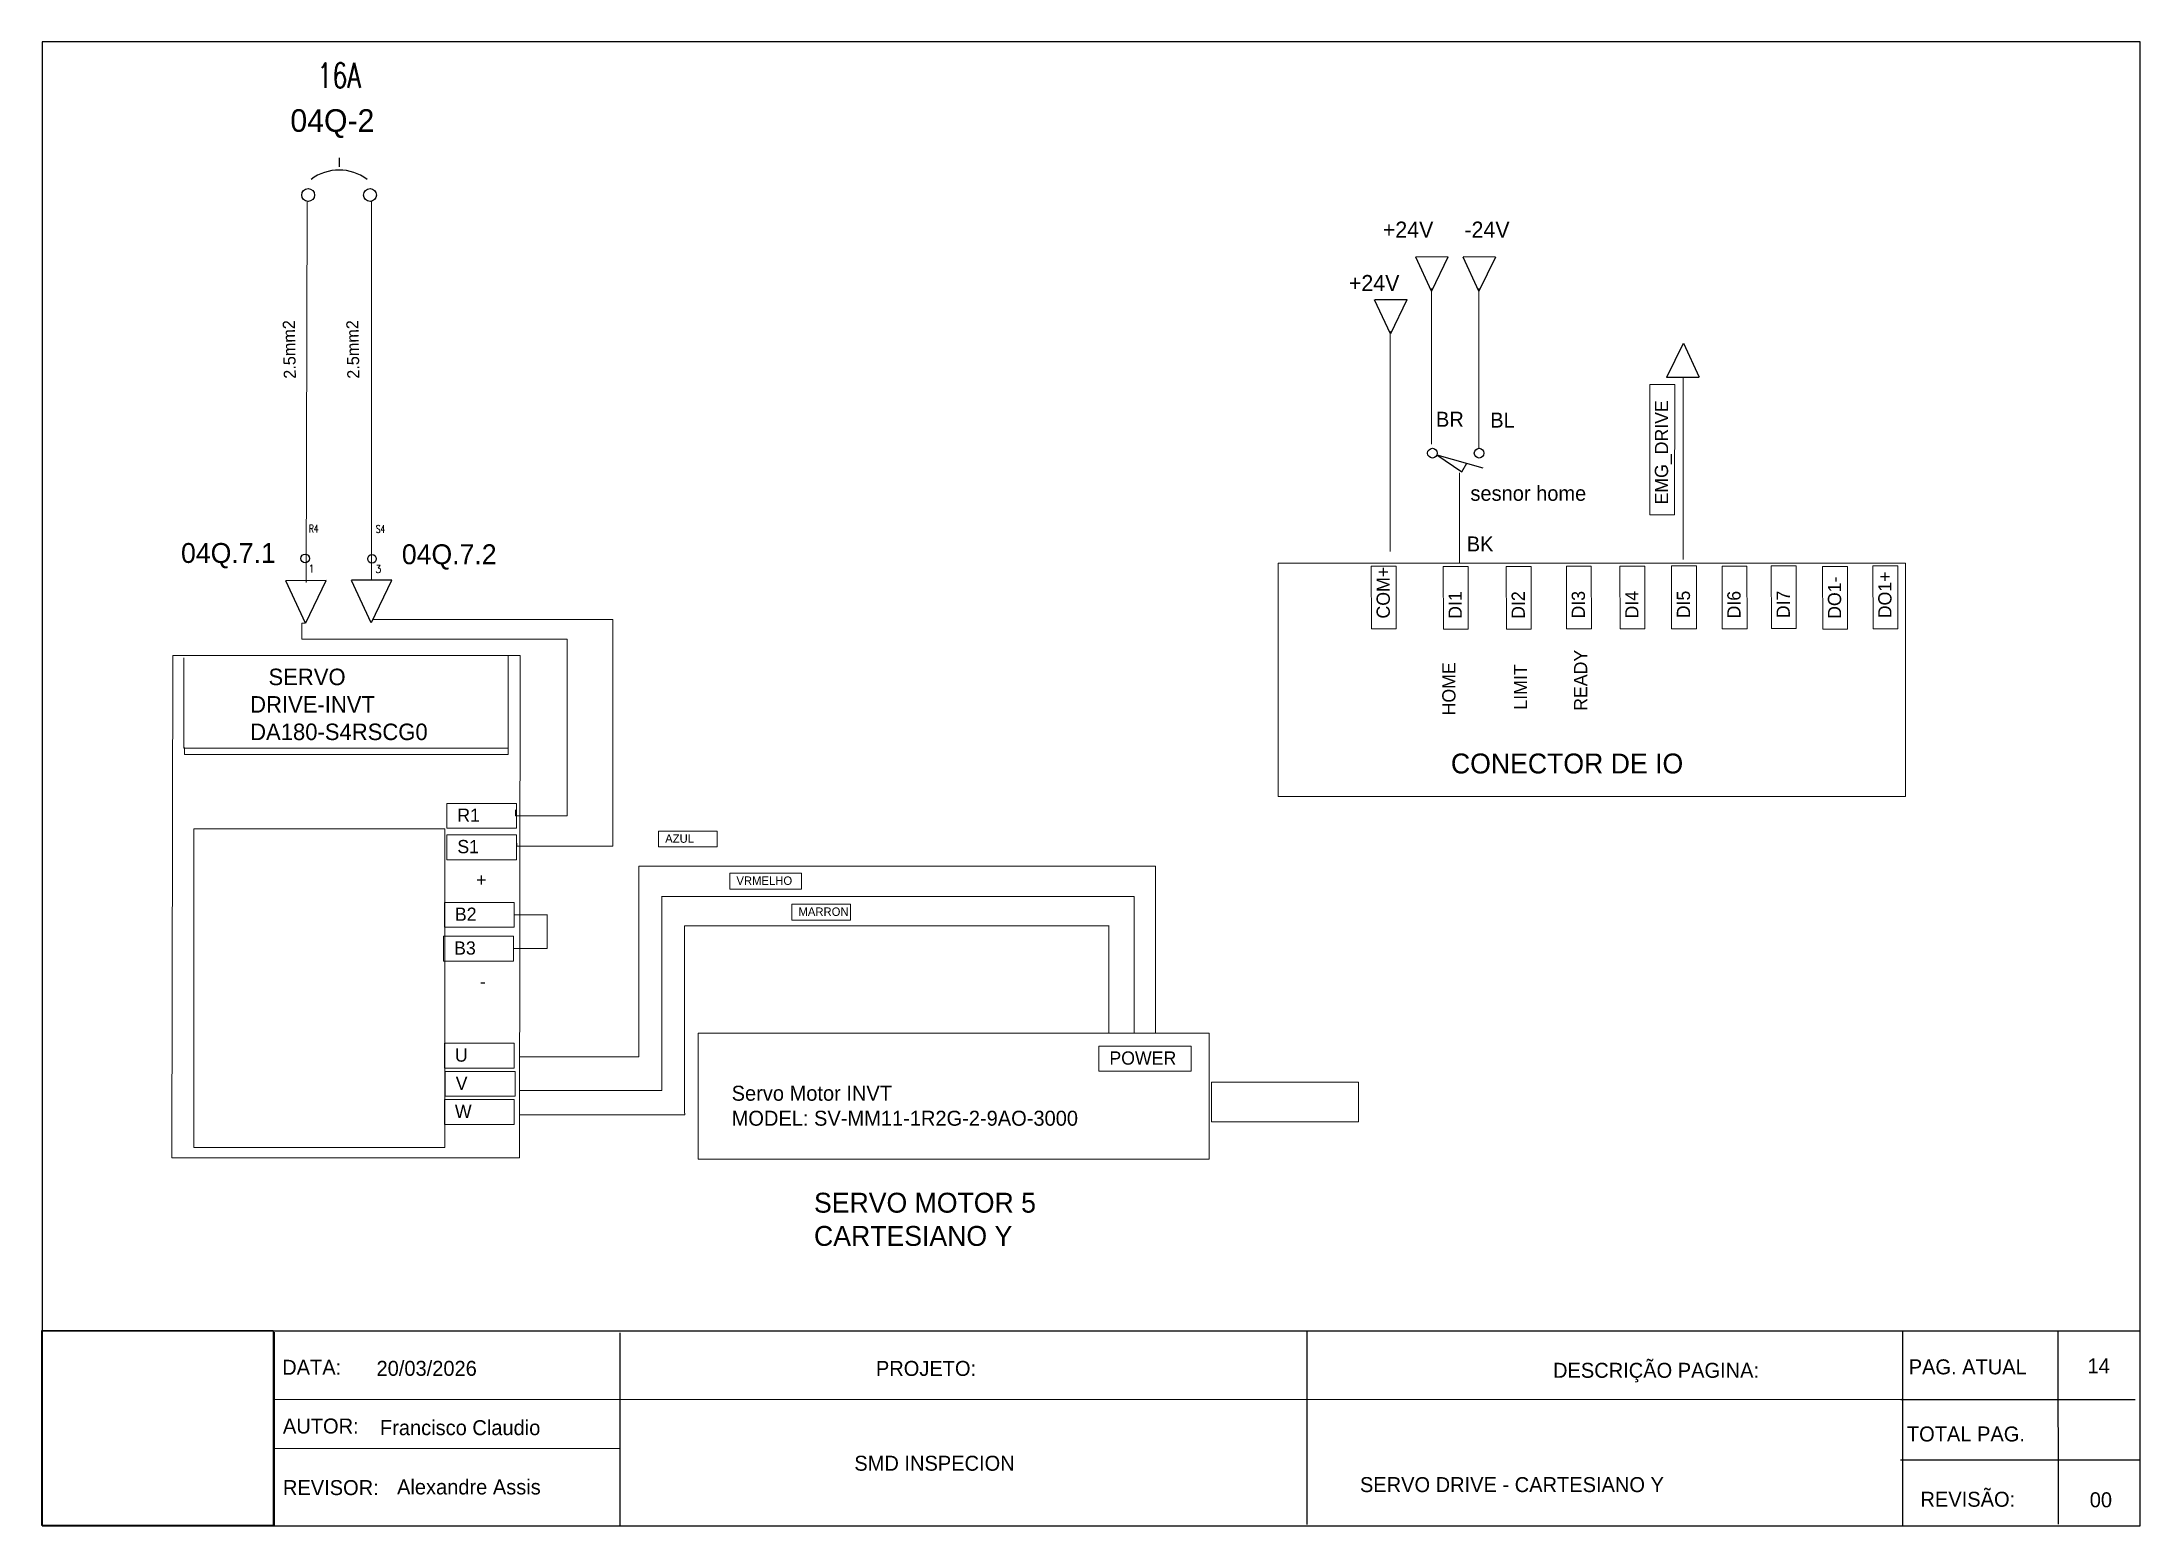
# Model space of a CAD drawing. Extents: x -891 to 6596, y -1 to 298.
# Drawn here: x 5294.1 to 5714.1, y -1.4 to 295.7 of the extents above; entities that cross this region are included whole.
import ezdxf
from ezdxf.enums import TextEntityAlignment as Align

# ---------------------------------------------------------------- set-up
doc = ezdxf.new("R2010")
doc.units = 0
doc.header["$MEASUREMENT"] = 0
doc.linetypes.add('HIDDEN2', pattern=[0.1875, 0.125, -0.0625])
for name, color, linetype in [('DESCCHILD', 20, 'Continuous'), ('LOC', 8, 'Continuous'), ('RED_2.5mm^2', 1, 'Continuous'), ('SYMS', 7, 'Continuous'), ('TAGS', 51, 'Continuous')]:
    doc.layers.add(name, color=color, linetype=linetype)
doc.styles.add('WD', font='romans.shx')
picture_1 = doc.add_image_def('image1.png', size_in_pixel=(222, 187))
picture_2 = doc.add_image_def('image2.png', size_in_pixel=(237, 301))

msp = doc.modelspace()

# ---------------------------------------------------------------- texts
for s, p in [('BR', (5573.176, 218.692)), ('BL', (5584.044, 218.53)), ('sesnor home', (5580.072, 203.869)), ('BK', (5579.34, 193.73)), ('DATA:', (5342.198, 28.925)), ('20/03/2026', (5361.079, 28.711)), ('PROJETO:', (5461.054, 28.696)), ('DESCRIÇÃO PAGINA:', (5596.612, 28.314)), ('PAG. ATUAL', (5667.817, 29.009)), ('14', (5703.607, 29.191)), ('AUTOR:', (5342.346, 17.168)), ('Francisco Claudio', (5361.764, 16.839)), ('TOTAL PAG.', (5667.454, 15.574)), ('SMD INSPECION', (5456.737, 9.717)), ('SERVO DRIVE - CARTESIANO Y', (5557.954, 5.439)), ('REVISOR:', (5342.346, 4.839)), ('Alexandre Assis', (5365.191, 4.967)), ('REVISÃO:', (5670.179, 2.502)), ('00', (5704.059, 2.398))]:
    msp.add_text(s, height=3).set_placement(p)
at = {"attachment_point": 1}
for s, width, gutter_width, heights, insert, char_height in [('{\\C242;\\c2564301;04Q-2}', 38.27078, 22.631, [27.158], (5343.83, 282.251), 4.52626), ('{\\C7;+24V}', 27.09318, 16.021, [19.226], (5562.533, 259.756), 3.2043), ('{\\C146;\\c9000464;-24V}', 27.09318, 16.021, [19.226], (5578.872, 259.756), 3.20429), ('{\\C7;+24V}', 27.09318, 16.021, [19.226], (5555.739, 249.069), 3.2043), ('{\\C242;\\c2564301;04Q.7.1}', 33.70694, 19.932, [23.919], (5321.944, 195.415), 3.98649), ('{\\C242;\\c2564301;04Q.7.2}', 33.70694, 19.932, [23.919], (5366.153, 195.16), 3.98649), ('{\\C242;\\c2564301;   SERVO        DRIVE-INVT\\PDA180-S4RSCG0}', 39.80944, 16.49, [19.788], (5335.776, 170.266), 3.298), ('{\\C7;CONECTOR DE IO}', 59.98899, 19.932, [23.919], (5576.171, 153.277), 3.98649), ('{\\C7;R1}', 22.41397, 13.254, [15.905], (5377.255, 142.259), 2.6509), ('{\\C7;S1}', 22.41397, 13.254, [15.905], (5377.255, 135.975), 2.6509), ('{\\C7;AZUL}', 14.27794, 8.443, [10.132], (5418.87, 137.105), 1.6886), ('{\\C7;+}', 22.41397, 13.254, [15.905], (5381.031, 129.329), 2.6509), ('{\\C7;VRMELHO}', 14.27794, 8.443, [10.132], (5433.125, 128.671), 1.68864), ('{\\C7;B2}', 22.41397, 13.254, [15.905], (5376.771, 122.442), 2.6509), ('{\\C7;MARRON}', 14.27794, 8.443, [10.132], (5445.55, 122.463), 1.68864), ('{\\C7;B3}', 22.41397, 13.254, [15.905], (5376.61, 115.675), 2.6509), ('{\\C7;-}', 22.41397, 13.254, [15.905], (5381.805, 108.964), 2.6509), ('{\\C7;U}', 22.41397, 13.254, [15.905], (5376.771, 94.247), 2.6509), ('{\\C7;POWER}', 22.41397, 13.254, [15.905], (5507.797, 93.65), 2.65088), ('{\\C7;V}', 22.41397, 13.254, [15.905], (5376.932, 88.608), 2.6509), ('{\\C7;W}', 22.41397, 13.254, [15.905], (5376.771, 82.969), 2.6509), ('{\\C242;\\c2564301;SERVO MOTOR 5  CARTESIANO Y}', 74.00855, 19.932, [23.919], (5448.664, 65.357), 3.98649)]:
    msp.add_mtext_dynamic_manual_height_columns(s, width=width, gutter_width=gutter_width, heights=heights, dxfattribs=dict(at, insert=insert, char_height=char_height))
at = {"color": 242, "true_color": 0xcd2027, "char_height": 2.42897, "width": 15.53414, "attachment_point": 1, "rotation": 91.10241}
for insert in [(5342.518, 228.276), (5355.235, 228.276)]:
    msp.add_mtext('{\\C7;2.5mm2 }', dxfattribs=dict(at, insert=insert))
at = {"attachment_point": 1, "rotation": 90}
for s, insert, char_height in [('{\\C7;EMG_DRIVE}', (5616.995, 203.125), 2.65088), ('{\\C7;COM+}', (5561.288, 180.302), 2.6509), ('{\\C7;DO1+}', (5661.717, 180.357), 2.6509), ('{\\C7;DI1}', (5575.694, 180.242), 2.6509), ('{\\C7;DI2}', (5588.316, 180.242), 2.6509), ('{\\C7;DI3}', (5600.347, 180.306), 2.6509), ('{\\C7;DI4}', (5611.063, 180.306), 2.6509), ('{\\C7;DI5}', (5621.383, 180.355), 2.6509), ('{\\C7;DI6}', (5631.502, 180.319), 2.6509), ('{\\C7;DI7}', (5641.37, 180.367), 2.6509), ('{\\C7;DO1-}', (5651.636, 180.236), 2.6509), ('{\\C7;READY}', (5600.811, 161.834), 2.65088), ('{\\C7;HOME}', (5574.431, 160.909), 2.6509), ('{\\C7;LIMIT}', (5588.778, 162.065), 2.65088)]:
    msp.add_mtext_dynamic_manual_height_columns(s, width=22.41397, gutter_width=13.254, heights=[15.905], dxfattribs=dict(at, insert=insert, char_height=char_height))
at = {"layer": 'SYMS', "color": 242, "lineweight": 18, "true_color": 0xcd2027, "insert": (5432.176, 86.778), "char_height": 3, "width": 87.675, "attachment_point": 1}
msp.add_mtext('Servo Motor INVT\\PMODEL: SV-MM11-1R2G-2-9AO-3000\\P', dxfattribs=at)

# ---------------------------------------------------------------- blocks, each defined once
blk = doc.blocks.new('VT0W02')
blk.add_circle((0, 0), 0.0699)
at = {"style": 'WD'}
for tag, p, width in [('INST', (0.062, 0.42), 0.7), ('LOC', (0.062, 0.25), 0.7), ('DESC1', (0.053, -0.385), 0.8)]:
    blk.add_attdef(tag, p, '', height=0.125, dxfattribs=dict(at, width=width))
at = {"style": 'WD', "flags": 1}
for tag, p, height in [('X4TERM01', (-0.07, 0), 0.0125), ('X4TERMDESC01', (-0.055, -0.023), 0.025), ('X2TERMDESC01', (-0.006, 0.029), 0.025), ('STRIPSEQ', (0, 0), 0.00125), ('X2TERM01', (0, 0.07), 0.0125), ('X1TERMDESC01', (0.039, -0.003), 0.025), ('X1TERM01', (0.07, 0), 0.0125), ('LINKTERM', (0, -0.002), 0.00125), ('X8TERM01', (0, -0.07), 0.0125), ('X8TERMDESC01', (0, -0.054), 0.025)]:
    blk.add_attdef(tag, p, '', height=height, dxfattribs=at)
at = {"linetype": 'Continuous', "style": 'WD'}
for tag, p, height, width, flags in [('WIRENO', (0.062, 0.094), 0.125, 0.8, 8), ('TAGSTRIP', (0.053, -0.229), 0.125, 0.9, 8), ('CAT', (0.213, -0.406), 0.109, 0.8, 1), ('DESC2', (0.053, -0.541), 0.125, 0.8, 8), ('DESC3', (0.053, -0.698), 0.125, 0.8, 8)]:
    blk.add_attdef(tag, p, '', height=height, dxfattribs=dict(at, width=width, flags=flags))
at = {"linetype": 'Continuous', "style": 'WD', "width": 0.8, "flags": 1}
blk.add_attdef('MFG', text='', height=0.109, dxfattribs=at).set_placement((0.088, -0.406), align=Align.RIGHT)
at = {"style": 'WD', "width": 0.7, "flags": 1}
blk.add_attdef('ASSYCODE', (0.062, -0.281), '', height=0.01, dxfattribs=at)
blk = doc.blocks.new('HLS11')
at = {"linetype": 'Continuous'}
for p, q in [((-0.125, -0.01), (0.041, -0.124)), ((-0.125, -0.01), (0.179, -0.097)), ((0.041, -0.124), (0.073, -0.067))]:
    blk.add_line(p, q, dxfattribs=at)
for centre in [(-0.155, 0), (0.155, 0)]:
    blk.add_circle(centre, 0.0322)
at = {"style": 'WD', "width": 0.7}
for tag, p in [('INST', (0, 0.732)), ('LOC', (0, 0.562)), ('DESC1', (0, 0.406)), ('DESC2', (0, 0.25)), ('XREF', (0, -0.299)), ('WDTAGALT', (0.006, -0.438))]:
    blk.add_attdef(tag, text='', height=0.125, dxfattribs=at).set_placement(p, align=Align.CENTER)
at = {"style": 'WD'}
blk.add_attdef('TAG1', text='', height=0.125, dxfattribs=at).set_placement((0, 0.094), align=Align.CENTER)
for tag, p, height, flags in [('X4TERM01', (-0.188, 0), 0.0125, 1), ('FAMILY', (0.038, 0.037), 0.01, 9), ('CONTACT', (0.038, 0.02), 0.01, 1), ('X1TERM02', (0.188, 0), 0.0125, 1)]:
    blk.add_attdef(tag, p, '', height=height, dxfattribs=dict(at, flags=flags))
for tag, p in [('X2LINK', (0, 0.031)), ('X8LINK', (0, -0.156))]:
    blk.add_attdef(tag, p, '', height=0.01, dxfattribs=at)
at = {"linetype": 'Continuous', "style": 'WD', "flags": 9}
for tag, p in [('CAT', (0.063, -0.007)), ('ASSYCODE', (0.062, -0.047)), ('MFG', (0.063, -0.027))]:
    blk.add_attdef(tag, text='', height=0.01, dxfattribs=at).set_placement(p, align=Align.CENTER)
at = {"linetype": 'Continuous', "style": 'WD', "flags": 8}
blk.add_attdef('TERM01', text='', height=0.125, dxfattribs=at).set_placement((-0.25, -0.031), align=Align.TOP_RIGHT)
blk.add_attdef('TERM02', text='', height=0.125, dxfattribs=at).set_placement((0.25, -0.031), align=Align.TOP_LEFT)
blk = doc.blocks.new('HCB2')
at = {"linetype": 'HIDDEN2'}
blk.add_line((0, 0.187), (0, 0.141), dxfattribs=at)
for centre in [(-0.155, 0), (0.155, 0)]:
    blk.add_circle(centre, 0.0322)
blk.add_arc((0, -0.109), 0.234, 53.1301, 126.8699)
at = {"style": 'WD', "width": 0.7}
for tag, p in [('INST', (0, 0.863)), ('LOC', (0, 0.693)), ('DESC1', (0, 0.537)), ('DESC2', (0, 0.38)), ('RATING1', (0, -0.188)), ('XREF', (0, -0.344))]:
    blk.add_attdef(tag, text='', height=0.125, dxfattribs=at).set_placement(p, align=Align.CENTER)
at = {"style": 'WD'}
blk.add_attdef('TAG2', text='', height=0.125, dxfattribs=at).set_placement((0, 0.224), align=Align.CENTER)
for tag, p in [('X2LINK', (0, 0.219)), ('X8LINK', (0, 0))]:
    blk.add_attdef(tag, p, '', height=0.01, dxfattribs=at)
for tag, p, height, flags in [('FAMILY', (0.054, 0.183), 0.01, 9), ('CONTACT', (0.054, 0.159), 0.01, 9), ('X4TERM01', (-0.188, 0), 0.0125, 1), ('X1TERM02', (0.188, 0), 0.0125, 1)]:
    blk.add_attdef(tag, p, '', height=height, dxfattribs=dict(at, flags=flags))
at = {"linetype": 'Continuous', "style": 'WD', "flags": 8}
blk.add_attdef('TERM01', text='', height=0.125, dxfattribs=at).set_placement((-0.25, -0.031), align=Align.TOP_RIGHT)
blk.add_attdef('TERM02', text='', height=0.125, dxfattribs=at).set_placement((0.25, -0.031), align=Align.TOP_LEFT)

# ---------------------------------------------------------------- linework, layer by layer
for p, q in [((5714.128, 295.714), (5294.128, 295.714)), ((5294.128, 295.714), (5294.128, -1.286)), ((5714.128, -1.286), (5714.128, 295.714)), ((5340.677, -1.166), (5340.676, 37.474)), ((5409.858, -1.354), (5409.849, 37.315)), ((5547.385, -1.061), (5547.371, 37.773)), ((5697.779, -0.954), (5697.755, 37.772)), ((5294.128, -1.286), (5714.128, -1.286))]:
    msp.add_line(p, q)
at = {"color": 242, "true_color": 0xcd2027}
for p, q in [((5572.269, 245.84), (5569.122, 252.655)), ((5575.62, 252.666), (5569.146, 252.679)), ((5575.582, 252.642), (5572.269, 245.84)), ((5564.042, 237.283), (5560.894, 244.097)), ((5567.393, 244.109), (5560.918, 244.122)), ((5567.354, 244.084), (5564.042, 237.283)), ((5619.392, 228.631), (5622.705, 235.433)), ((5622.705, 235.433), (5625.852, 228.618)), ((5619.354, 228.607), (5625.828, 228.594)), ((5346.844, 179.38), (5342.908, 187.849)), ((5350.993, 187.882), (5342.938, 187.88)), ((5350.945, 187.852), (5346.844, 179.38)), ((5359.99, 179.456), (5356.054, 187.925)), ((5364.139, 187.958), (5356.084, 187.955)), ((5364.091, 187.927), (5359.99, 179.456))]:
    msp.add_line(p, q, dxfattribs=at)
at = {"color": 146, "true_color": 0x105689}
for p, q in [((5581.757, 245.84), (5578.609, 252.655)), ((5585.107, 252.666), (5578.633, 252.679)), ((5585.069, 252.642), (5581.757, 245.84))]:
    msp.add_line(p, q, dxfattribs=at)
at = {"linetype": 'Continuous'}
for p, q in [((5294.287, 37.729), (5714.125, 37.731)), ((5666.59, 37.734), (5666.595, -1.341)), ((5666.295, 23.973), (5340.479, 23.937)), ((5666.237, 23.998), (5713.155, 23.998)), ((5340.574, 14.199), (5409.854, 14.214)), ((5666.147, 11.916), (5713.968, 11.916))]:
    msp.add_line(p, q, dxfattribs=at)
at = {"layer": 'RED_2.5mm^2', "color": 242, "lineweight": 18, "true_color": 0xcd2027}
for p, q in [((5347.189, 263.808), (5346.981, 187.524)), ((5360.063, 263.823), (5360.063, 187.95)), ((5572.264, 246.394), (5572.264, 215.203)), ((5564.037, 237.837), (5564.037, 193.74)), ((5622.672, 192.121), (5622.672, 228.516)), ((5577.904, 191.363), (5577.904, 209.448)), ((5346.917, 187.874), (5347.142, 187.874)), ((5360.063, 187.95), (5360.289, 187.95)), ((5346.844, 179.38), (5346.149, 179.38)), ((5346.149, 179.38), (5346.149, 176.182)), ((5360.295, 180.085), (5408.402, 180.085)), ((5408.402, 180.085), (5408.402, 179.232)), ((5408.402, 179.232), (5408.402, 134.707)), ((5346.149, 176.182), (5399.247, 176.182)), ((5399.247, 176.182), (5399.247, 174.962)), ((5399.247, 174.962), (5399.247, 140.806)), ((5388.871, 140.806), (5388.871, 142.026)), ((5399.247, 140.806), (5388.871, 140.806)), ((5389.177, 134.707), (5389.177, 135.317)), ((5408.402, 134.707), (5389.177, 134.707)), ((5418.106, 124.677), (5512.765, 124.677)), ((5418.177, 86.384), (5418.177, 124.677)), ((5512.765, 124.677), (5512.768, 97.283)), ((5388.643, 120.971), (5395.313, 120.971)), ((5395.243, 120.971), (5395.243, 114.276)), ((5395.06, 114.276), (5388.614, 114.276)), ((5395.243, 114.276), (5395.06, 114.276)), ((5389.727, 85.849), (5418.177, 85.849)), ((5418.177, 85.849), (5418.177, 86.384))]:
    msp.add_line(p, q, dxfattribs=at)
at = {"layer": 'RED_2.5mm^2', "color": 146, "lineweight": 18, "true_color": 0x105689}
for p, q in [((5581.752, 246.394), (5581.752, 214.413)), ((5413.598, 92.572), (5413.598, 130.704)), ((5413.598, 130.704), (5517.048, 130.704)), ((5517.048, 130.704), (5517.048, 126.74)), ((5517.048, 126.74), (5517.036, 97.306)), ((5389.737, 92.584), (5411.157, 92.584)), ((5411.157, 92.59), (5413.598, 92.59))]:
    msp.add_line(p, q, dxfattribs=at)
at = {"layer": 'RED_2.5mm^2', "color": 8, "lineweight": 18}
for p, q in [((5422.731, 81.278), (5422.731, 118.766)), ((5422.731, 118.766), (5507.711, 118.766)), ((5507.711, 118.855), (5507.712, 97.283)), ((5389.72, 80.923), (5422.819, 80.923)), ((5422.819, 81.278), (5422.731, 81.278)), ((5422.819, 80.923), (5422.819, 81.278))]:
    msp.add_line(p, q, dxfattribs=at)
at = {"layer": 'SYMS', "color": 7, "lineweight": 18}
for p, q in [((5322.499, 172.454), (5322.499, 154.385)), ((5387.454, 154.385), (5387.454, 172.803)), ((5387.454, 172.803), (5387.454, 153.078)), ((5322.499, 154.385), (5387.454, 154.385)), ((5322.652, 153.078), (5322.652, 154.504)), ((5387.454, 153.078), (5322.652, 153.078))]:
    msp.add_line(p, q, dxfattribs=at)
for points in [[(5615.959, 201.033), (5615.986, 227.152), (5620.97, 227.152), (5620.944, 201.033)], [(5541.562, 191.363), (5667.184, 191.363), (5667.184, 144.693), (5541.562, 144.693)], [(5560.252, 178.209), (5560.23, 190.771), (5565.214, 190.771), (5565.236, 178.209)], [(5574.658, 178.15), (5574.637, 190.711), (5579.621, 190.711), (5579.642, 178.15)], [(5587.28, 178.15), (5587.258, 190.711), (5592.243, 190.711), (5592.264, 178.15)], [(5599.311, 178.214), (5599.289, 190.775), (5604.274, 190.775), (5604.295, 178.214)], [(5610.027, 178.214), (5610.006, 190.775), (5614.99, 190.775), (5615.011, 178.214)], [(5620.347, 178.263), (5620.325, 190.824), (5625.309, 190.824), (5625.331, 178.263)], [(5630.466, 178.227), (5630.444, 190.788), (5635.428, 190.788), (5635.45, 178.227)], [(5640.334, 178.274), (5640.312, 190.836), (5645.296, 190.836), (5645.318, 178.274)], [(5650.6, 178.143), (5650.578, 190.704), (5655.562, 190.704), (5655.584, 178.143)], [(5660.681, 178.265), (5660.659, 190.826), (5665.644, 190.826), (5665.665, 178.265)], [(5320.274, 172.904), (5389.855, 172.904), (5389.707, 72.347), (5320.126, 72.347)], [(5375.162, 143.295), (5389.127, 143.295), (5389.127, 138.311), (5375.162, 138.311)], [(5375.162, 137.011), (5389.127, 137.011), (5389.127, 132.027), (5375.162, 132.027)], [(5417.537, 137.765), (5429.308, 137.765), (5429.308, 134.59), (5417.537, 134.59)], [(5431.792, 129.331), (5446.149, 129.331), (5446.149, 126.156), (5431.792, 126.156)], [(5374.679, 123.478), (5388.643, 123.478), (5388.643, 118.494), (5374.679, 118.494)], [(5444.217, 123.123), (5455.988, 123.123), (5455.988, 119.948), (5444.217, 119.948)], [(5374.517, 116.711), (5388.482, 116.711), (5388.482, 111.727), (5374.517, 111.727)], [(5425.49, 97.276), (5527.763, 97.276), (5527.763, 72.075), (5425.49, 72.075)], [(5374.679, 95.283), (5388.643, 95.283), (5388.643, 90.299), (5374.679, 90.299)], [(5505.705, 94.686), (5524.183, 94.686), (5524.183, 89.701), (5505.705, 89.701)], [(5374.84, 89.644), (5388.805, 89.644), (5388.805, 84.66), (5374.84, 84.66)], [(5374.679, 84.005), (5388.643, 84.005), (5388.643, 79.021), (5374.679, 79.021)], [(5528.23, 87.476), (5557.65, 87.476), (5557.65, 79.542), (5528.23, 79.542)]]:
    msp.add_lwpolyline(points, close=True, dxfattribs=at)

# ---------------------------------------------------------------- block references
at = {"layer": 'SYMS', "color": 242, "lineweight": 18, "true_color": 0xcd2027}
ref = msp.add_blockref('HCB2', (5353.586, 265.08), dxfattribs=dict(at, xscale=39.94834406996588, yscale=39.94834406996588, zscale=39.94834406996588))
ref.add_attrib('DESC1', '16A', dxfattribs={"layer": 'DESCCHILD', "height": 4.9935, "style": 'WD', "width": 0.7}).set_placement((5353.586, 286.519), align=Align.CENTER)
at = {"layer": 'SYMS', "color": 242, "lineweight": 18, "true_color": 0xcd2027, "xscale": 30.14459119547984, "yscale": 30.14459119547984, "zscale": 30.14459119547984}
msp.add_blockref('HLS11', (5577.146, 213.401), dxfattribs=at)
at = {"layer": 'SYMS'}
ref = msp.add_blockref('VT0W02', (5346.789, 192.345), dxfattribs=dict(at, xscale=12.3669621371258, yscale=12.3669621371258, zscale=12.3669621371258))
ref.add_attrib('INST', 'R4', (5347.562, 197.534), dxfattribs={"layer": 'LOC', "height": 1.5459, "style": 'WD', "width": 0.7})
ref.add_attrib('TAGSTRIP', '1', (5347.447, 189.515), dxfattribs={"layer": 'TAGS', "linetype": 'Continuous', "height": 1.546, "style": 'WD', "width": 0.9, "flags": 8})
ref = msp.add_blockref('VT0W02', (5360.172, 192.271), dxfattribs=dict(at, xscale=12.3669621371258, yscale=12.3669621371258, zscale=12.3669621371258))
ref.add_attrib('INST', 'S4', (5360.945, 197.46), dxfattribs={"layer": 'LOC', "height": 1.5459, "style": 'WD', "width": 0.7})
ref.add_attrib('TAGSTRIP', '3', (5360.83, 189.44), dxfattribs={"layer": 'TAGS', "linetype": 'Continuous', "height": 1.546, "style": 'WD', "width": 0.9, "flags": 8})

msp.set_redraw_order([(e.dxf.handle, doc.entitydb.next_handle()) for e in msp.query("TEXT MTEXT ATTDEF DIMENSION ARC_DIMENSION")])  # texts and dimensions are drawn at this point

# ---------------------------------------------------------------- pictures from other files: only their frames are drawn
at = {"linetype": 'Continuous'}
image = msp.add_image(picture_1, insert=(5294.103, -1.231), size_in_units=(46.298, 38.999), dxfattribs=at)
image.dxf.flags = 7
at = {"layer": 'SYMS', "color": 7, "lineweight": 18}
image = msp.add_image(picture_2, insert=(5324.514, 74.398), size_in_units=(50.25, 63.82), dxfattribs=at)
image.dxf.flags = 7

doc.saveas('drawing.dxf')
